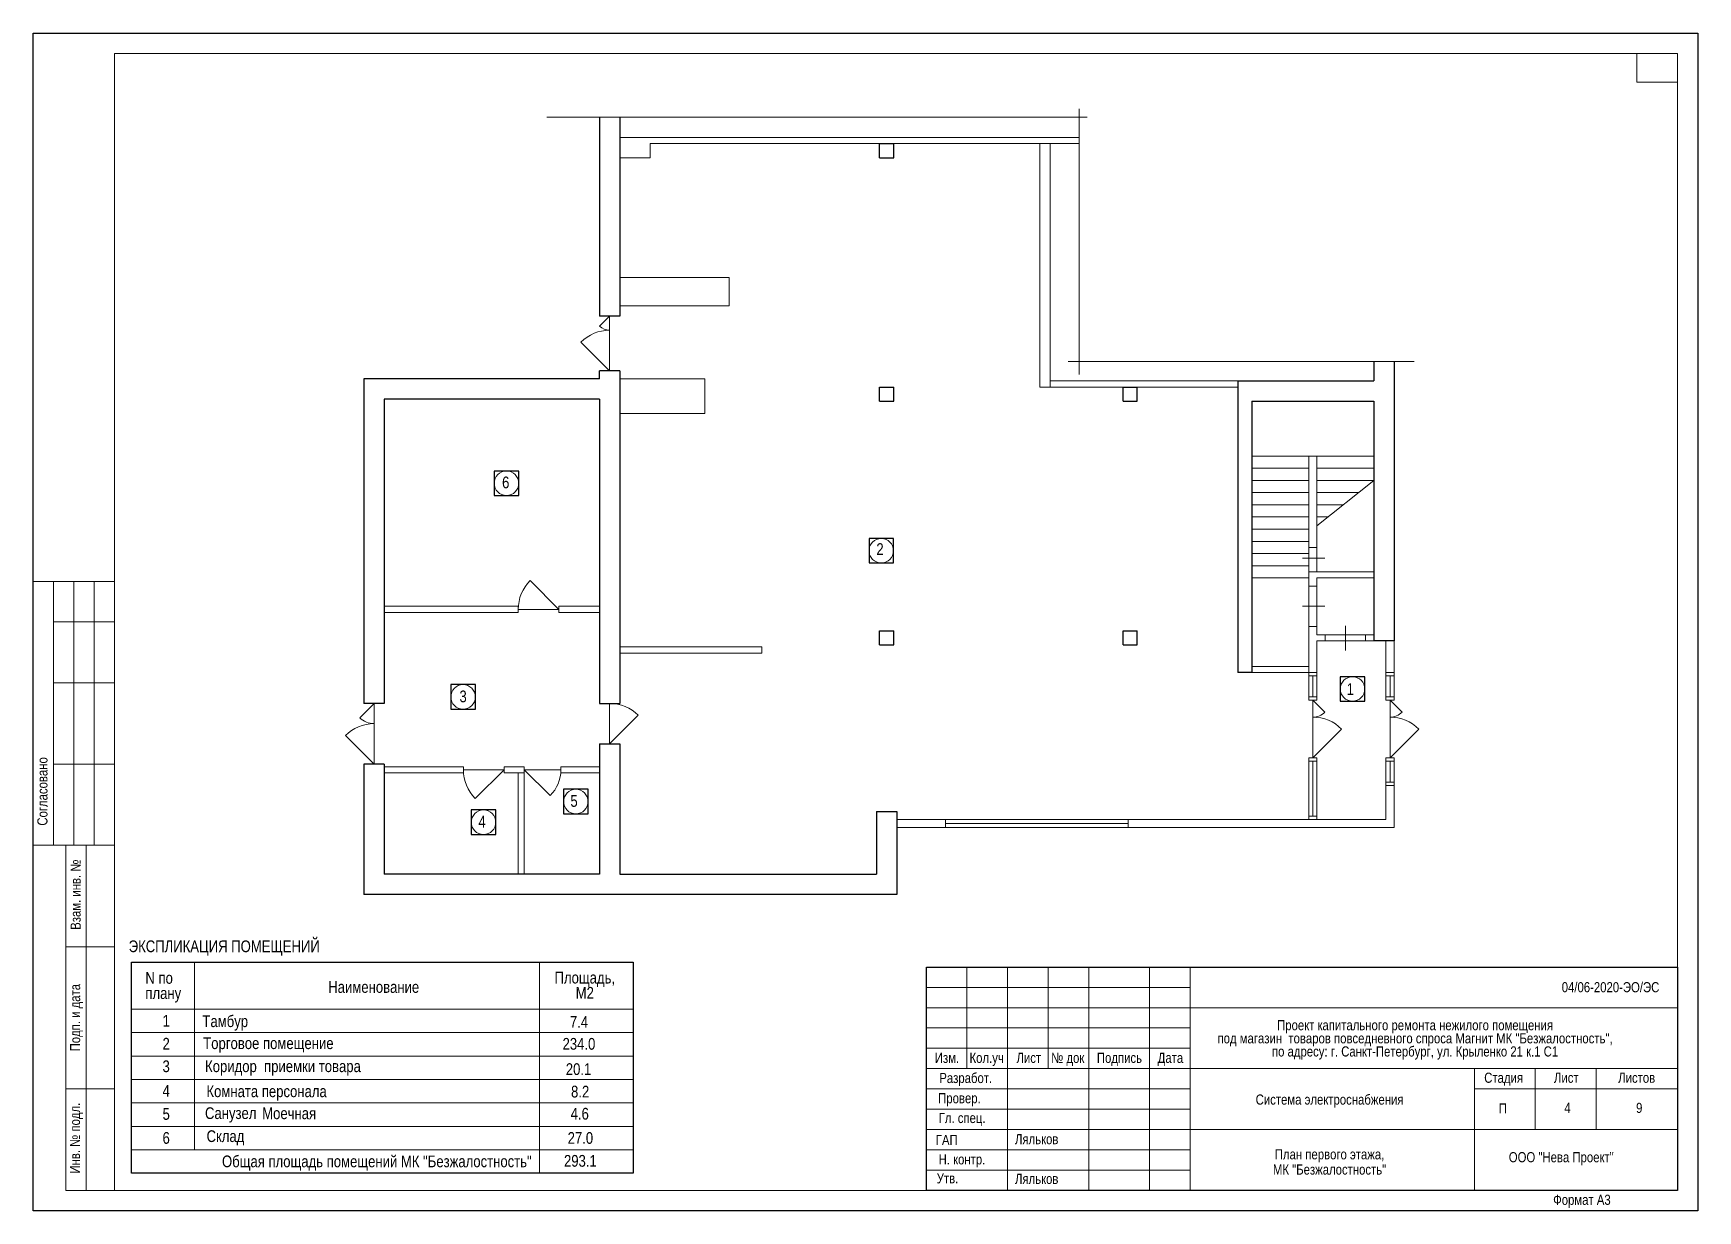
# Model space of a CAD drawing. Header units: metres. Extents: x -271.2 to -211.1, y -130.9 to -46.2.
# Drawn here: x -261.19 to -220.19, y -75.19 to -46.19 of the extents above; entities that cross this region are included whole.
import ezdxf
from ezdxf.enums import TextEntityAlignment as Align

# ---------------------------------------------------------------- set-up
doc = ezdxf.new("R2010")
doc.units = ezdxf.units.M
doc.header["$MEASUREMENT"] = 0
for name, color, linetype in [('YOLO_FRAME', 1, 'Continuous'), ('YOLO_STAMP', 1, 'Continuous'), ('YOLO_TABLE', 1, 'Continuous')]:
    doc.layers.add(name, color=color, linetype=linetype)
doc.styles.add('Style-Arial', font='arial.ttf')

msp = doc.modelspace()

# ---------------------------------------------------------------- texts
at = {"color": 7, "linetype": 'Continuous', "lineweight": 0, "style": 'Style-Arial', "width": 0.8}
for s, height, p in [('6', 0.289, (-249.549, -57.109)), ('2', 0.289, (-240.329, -58.751)), ('1', 0.289, (-228.744, -62.199)), ('3', 0.289, (-250.599, -62.379)), ('5', 0.289, (-247.866, -64.955)), ('4', 0.289, (-250.132, -65.465)), ('1', 0.289, (-257.913, -70.369)), ('2', 0.289, (-257.913, -70.934)), ('3', 0.289, (-257.913, -71.49)), ('20.1', 0.2888, (-247.755, -71.56)), ('4', 0.289, (-257.913, -72.095)), ('П', 0.25, (-224.987, -72.547)), ('4', 0.25, (-223.395, -72.534)), ('9', 0.25, (-221.627, -72.534)), ('5', 0.289, (-257.912, -72.664)), ('4.6', 0.2888, (-247.725, -72.658)), ('6', 0.289, (-257.913, -73.255)), ('27.0', 0.2888, (-247.71, -73.255)), ('293.1', 0.2888, (-247.71, -73.819))]:
    msp.add_text(s, height=height, dxfattribs=at).set_placement(p, align=Align.TOP_CENTER)
for s, p in [('Согласовано', (-260.962, -64.864)), ('Взам. инв. №', (-260.144, -67.407)), ('Подп. и дата', (-260.157, -70.437)), ('Инв. № подл.', (-260.161, -73.405))]:
    msp.add_text(s, height=0.25, rotation=90, dxfattribs=at).set_placement(p, align=Align.MIDDLE_CENTER)
at = {"color": 7, "lineweight": 13, "style": 'Style-Arial', "width": 0.8}
msp.add_text('ЭКСПЛИКАЦИЯ ПОМЕЩЕНИЙ ', height=0.28875, dxfattribs=at).set_placement((-256.438, -68.679), align=Align.MIDDLE_CENTER)
at = {"color": 7, "linetype": 'Continuous', "lineweight": 13, "style": 'Style-Arial', "width": 0.8}
msp.add_text('04/06-2020-ЭО/ЭС', height=0.25, dxfattribs=at).set_placement((-222.334, -69.561), align=Align.TOP_CENTER)
at = {"color": 7, "linetype": 'Continuous', "lineweight": 0, "style": 'Style-Arial', "width": 0.8}
for s, height, p in [('Тамбур', 0.2888, (-257.02, -70.38)), ('Торговое помещение ', 0.28875, (-257.001, -70.922)), ('Санузел', 0.2888, (-256.957, -72.644))]:
    msp.add_text(s, height=height, dxfattribs=at).set_placement(p, align=Align.TOP_LEFT)
at = {"color": 7, "linetype": 'Continuous', "lineweight": 13, "style": 'Style-Arial', "width": 0.8}
for s, height, p in [('7.4', 0.2888, (-247.968, -70.396)), ('234.0', 0.2888, (-248.149, -70.937)), ('8.2', 0.2888, (-247.94, -72.114)), ('ООО "Нева Проект"', 0.25, (-224.84, -73.748)), ('Общая площадь помещений МК "Безжалостность"', 0.28875, (-256.538, -73.832))]:
    msp.add_text(s, height=height, dxfattribs=at).set_placement(p, align=Align.TOP_LEFT)
at = {"color": 7, "linetype": 'Continuous', "lineweight": 0, "style": 'Style-Arial', "width": 0.8}
for s, p in [('Изм.', (-238.68, -71.426)), ('Кол.уч', (-237.702, -71.426)), ('Лист', (-236.664, -71.426)), ('№ док', (-235.705, -71.426)), ('Подпись', (-234.431, -71.426)), ('Дата', (-233.175, -71.426)), ('Разработ.', (-238.218, -71.922)), ('Стадия', (-224.968, -71.916)), ('Лист', (-223.424, -71.916)), ('Листов', (-221.69, -71.916)), ('Провер.', (-238.372, -72.42)), ('Гл. спец.', (-238.306, -72.907)), ('ГАП', (-238.685, -73.449)), ('Н. контр.', (-238.311, -73.926)), ('Утв.', (-238.667, -74.393)), ('Формат А3', (-223.039, -74.922))]:
    msp.add_text(s, height=0.25, dxfattribs=at).set_placement(p, align=Align.MIDDLE_CENTER)
at = {"color": 7, "lineweight": 13, "style": 'Style-Arial', "width": 0.8}
for p in [(-237.004, -73.303), (-237.004, -74.282)]:
    msp.add_text('Ляльков', height=0.25, dxfattribs=at).set_placement(p, align=Align.TOP_LEFT)
at = {"color": 7, "linetype": 'Continuous', "lineweight": 13, "style": 'Style-Arial'}
for s, insert, char_height, attachment_point, line_spacing_factor in [('\\H1x;\\W0.8;N по \\Pплану', (-258.425, -69.689), 0.28875, 4, 0.776524), ('\\H1x;\\W0.8;Наименование', (-253.921, -69.683), 0.28875, 4, 0.6), ('\\H1x;\\W0.8;Проект капитального ремонта нежилого помещения \\Pпод магазин  товаров повседневного спроса Магнит МК "Безжалостность",\\Pпо адресу: г. Санкт-Петербург, ул. Крыленко 21 к.1 С1', (-227.149, -70.496), 0.25, 2, 0.776524)]:
    msp.add_mtext(s, dxfattribs=dict(at, insert=insert, char_height=char_height, attachment_point=attachment_point, line_spacing_factor=line_spacing_factor))
at = {"color": 7, "linetype": 'Continuous', "lineweight": 0, "style": 'Style-Arial'}
for s, insert, char_height, attachment_point, line_spacing_factor in [('\\H1x;\\W0.8;Площадь,\\PМ2', (-247.601, -69.307), 0.28875, 2, 0.776524), ('\\H1x;\\W0.8;Коридор  приемки товара', (-255.036, -71.489), 0.28875, 2, 0.6), ('\\H1x;\\W0.8;Комната персонала ', (-256.921, -72.106), 0.28875, 1, 0.6), ('{\\W0.8;Система электроснабжения}', (-229.255, -72.491), 0.25, 5, 0.9), ('\\H1.000000x;\\W0.800000;Моечная ', (-255.548, -72.648), 0.28875, 1, 0.60241), ('\\H1.000000x;\\W0.800000;Склад ', (-256.918, -73.211), 0.28875, 1, 0.60241), ('\\H1x;\\W0.8;План первого этажа,\\PМК "Безжалостность"', (-229.255, -73.991), 0.25, 5, 0.9)]:
    msp.add_mtext(s, dxfattribs=dict(at, insert=insert, char_height=char_height, attachment_point=attachment_point, line_spacing_factor=line_spacing_factor))

# ---------------------------------------------------------------- linework, layer by layer
at = {"color": 7, "linetype": 'Continuous', "lineweight": 0}
for p, q in [((-261.187, -46.191), (-220.187, -46.191)), ((-261.187, -75.191), (-261.187, -46.191)), ((-220.187, -46.191), (-220.187, -75.191)), ((-235.226, -48.255), (-248.534, -48.255)), ((-235.425, -48.054), (-235.425, -54.597)), ((-246.991, -53.155), (-247.238, -53.403)), ((-246.991, -53.155), (-246.991, -54.505)), ((-247.698, -53.798), (-246.991, -54.505)), ((-227.174, -54.272), (-235.698, -54.272)), ((-231.166, -56.605), (-228.166, -56.605)), ((-231.166, -56.905), (-229.766, -56.905)), ((-229.566, -56.905), (-228.166, -56.905)), ((-231.166, -57.205), (-229.766, -57.205)), ((-228.166, -57.205), (-229.566, -58.323)), ((-229.566, -57.205), (-228.166, -57.205)), ((-231.166, -57.505), (-229.766, -57.505)), ((-231.166, -57.805), (-229.766, -57.805)), ((-229.566, -57.505), (-228.542, -57.505)), ((-229.566, -57.805), (-228.917, -57.805)), ((-231.166, -58.105), (-229.766, -58.105)), ((-229.566, -58.105), (-229.293, -58.105)), ((-231.166, -58.405), (-229.766, -58.405)), ((-231.166, -58.705), (-229.766, -58.705)), ((-231.166, -59.005), (-229.766, -59.005)), ((-229.766, -58.855), (-229.766, -59.455)), ((-229.566, -58.855), (-229.566, -59.455)), ((-231.166, -59.305), (-229.766, -59.305)), ((-229.918, -59.122), (-229.375, -59.122)), ((-248.241, -60.38), (-248.948, -59.673)), ((-231.166, -59.605), (-229.766, -59.605)), ((-229.766, -60.805), (-229.766, -59.805)), ((-229.566, -59.805), (-229.566, -60.805)), ((-249.241, -60.38), (-248.241, -60.38)), ((-229.918, -60.305), (-229.375, -60.305)), ((-229.366, -61.005), (-228.366, -61.005)), ((-228.866, -60.782), (-228.866, -61.397)), ((-229.366, -61.155), (-228.366, -61.155)), ((-229.766, -62.015), (-229.766, -62.535)), ((-229.666, -62.015), (-229.666, -62.535)), ((-229.566, -62.015), (-229.566, -62.535)), ((-227.866, -62.015), (-227.866, -62.535)), ((-227.766, -62.015), (-227.766, -62.535)), ((-227.666, -62.015), (-227.666, -62.535)), ((-252.791, -62.695), (-253.144, -63.049)), ((-252.791, -62.695), (-252.791, -64.195)), ((-246.991, -62.695), (-246.991, -63.695)), ((-229.666, -62.615), (-229.666, -64.035)), ((-229.666, -62.615), (-229.369, -62.912)), ((-227.766, -62.615), (-227.766, -64.035)), ((-227.766, -62.615), (-227.469, -62.912)), ((-246.991, -63.695), (-246.284, -62.988)), ((-253.498, -63.488), (-252.791, -64.195)), ((-228.959, -63.328), (-229.666, -64.035)), ((-227.059, -63.328), (-227.766, -64.035)), ((-249.591, -64.33), (-250.591, -64.33)), ((-249.591, -64.33), (-250.298, -65.037)), ((-248.191, -64.33), (-249.091, -64.33)), ((-249.091, -64.33), (-248.454, -64.967)), ((-229.766, -64.115), (-229.766, -65.555)), ((-229.666, -64.115), (-229.666, -65.475)), ((-229.566, -64.115), (-229.566, -65.555)), ((-227.866, -64.115), (-227.866, -64.635)), ((-227.766, -64.635), (-227.766, -64.115)), ((-227.666, -64.635), (-227.666, -64.115)), ((-234.216, -65.555), (-238.716, -65.555)), ((-238.716, -65.655), (-234.216, -65.655)), ((-234.216, -65.755), (-238.716, -65.755)), ((-239.187, -69.691), (-232.687, -69.691)), ((-239.187, -70.191), (-232.687, -70.191)), ((-258.764, -70.804), (-246.411, -70.804)), ((-239.187, -70.691), (-232.687, -70.691)), ((-258.764, -71.382), (-246.411, -71.382)), ((-258.764, -71.959), (-246.411, -71.959)), ((-258.764, -72.537), (-246.411, -72.537)), ((-239.187, -72.191), (-232.687, -72.191)), ((-239.187, -72.691), (-232.687, -72.691)), ((-258.764, -73.114), (-246.411, -73.114)), ((-239.187, -73.191), (-232.687, -73.191)), ((-258.764, -73.692), (-246.411, -73.692)), ((-239.187, -73.691), (-232.687, -73.691)), ((-239.187, -74.191), (-232.687, -74.191)), ((-220.187, -75.191), (-261.187, -75.191))]:
    msp.add_line(p, q, dxfattribs=at)
at = {"color": 7, "linetype": 'Continuous', "lineweight": 13}
for p, q in [((-259.187, -46.691), (-220.687, -46.691)), ((-259.187, -46.691), (-259.187, -74.691)), ((-221.687, -46.691), (-221.687, -47.391)), ((-220.687, -46.691), (-220.687, -74.691)), ((-221.687, -47.391), (-220.687, -47.391)), ((-246.741, -48.755), (-235.425, -48.755)), ((-245.991, -48.905), (-235.425, -48.905)), ((-245.991, -48.905), (-245.991, -49.255)), ((-236.391, -48.905), (-236.391, -54.905)), ((-236.141, -48.905), (-236.141, -54.905)), ((-245.991, -49.255), (-246.741, -49.255)), ((-244.041, -52.205), (-246.741, -52.205)), ((-244.041, -52.205), (-244.041, -52.905)), ((-244.041, -52.905), (-246.741, -52.905)), ((-244.641, -54.705), (-246.741, -54.705)), ((-244.641, -54.705), (-244.641, -55.555)), ((-231.516, -54.905), (-236.391, -54.905)), ((-231.516, -54.755), (-236.141, -54.755)), ((-244.641, -55.555), (-246.741, -55.555)), ((-229.766, -58.855), (-229.766, -56.605)), ((-229.566, -58.855), (-229.566, -56.605)), ((-229.766, -58.855), (-229.566, -58.855)), ((-261.187, -59.691), (-259.187, -59.691)), ((-261.187, -59.691), (-261.187, -66.191)), ((-260.687, -59.691), (-260.687, -66.191)), ((-260.187, -59.691), (-260.187, -66.191)), ((-259.687, -59.691), (-259.687, -66.191)), ((-229.766, -59.805), (-229.766, -59.455)), ((-229.766, -59.455), (-228.166, -59.455)), ((-229.766, -59.805), (-229.566, -59.805)), ((-229.566, -59.805), (-229.566, -59.605)), ((-229.566, -59.605), (-228.166, -59.605)), ((-252.541, -60.305), (-249.241, -60.305)), ((-252.541, -60.455), (-249.241, -60.455)), ((-249.241, -60.305), (-249.241, -60.455)), ((-248.241, -60.305), (-248.241, -60.455)), ((-248.241, -60.305), (-247.241, -60.305)), ((-248.241, -60.455), (-247.241, -60.455)), ((-260.687, -60.691), (-259.187, -60.691)), ((-229.766, -60.805), (-229.566, -60.805)), ((-229.566, -61.005), (-229.566, -60.805)), ((-229.566, -61.005), (-229.366, -61.005)), ((-229.366, -61.155), (-229.366, -61.005)), ((-228.366, -61.155), (-228.366, -61.005)), ((-228.366, -61.005), (-228.166, -61.005)), ((-243.241, -61.305), (-246.741, -61.305)), ((-243.241, -61.455), (-246.741, -61.455)), ((-243.241, -61.305), (-243.241, -61.455)), ((-229.566, -61.155), (-229.366, -61.155)), ((-228.366, -61.155), (-228.166, -61.155)), ((-231.166, -61.785), (-229.766, -61.785)), ((-260.687, -62.191), (-259.187, -62.191)), ((-231.166, -61.935), (-229.566, -61.935)), ((-260.687, -64.191), (-259.187, -64.191)), ((-252.541, -64.255), (-250.591, -64.255)), ((-250.591, -64.255), (-250.591, -64.405)), ((-249.591, -64.255), (-249.591, -64.405)), ((-249.591, -64.255), (-249.091, -64.255)), ((-249.091, -64.255), (-249.091, -66.905)), ((-248.191, -64.255), (-248.191, -64.405)), ((-248.191, -64.255), (-247.241, -64.255)), ((-252.541, -64.405), (-250.591, -64.405)), ((-249.591, -64.405), (-249.091, -64.405)), ((-249.241, -64.405), (-249.241, -66.905)), ((-248.191, -64.405), (-247.241, -64.405)), ((-227.866, -64.635), (-227.866, -65.555)), ((-227.666, -64.635), (-227.666, -65.755)), ((-239.916, -65.555), (-238.716, -65.555)), ((-238.716, -65.555), (-238.716, -65.755)), ((-234.216, -65.555), (-234.216, -65.755)), ((-234.216, -65.555), (-227.866, -65.555)), ((-239.916, -65.755), (-238.716, -65.755)), ((-234.216, -65.755), (-227.666, -65.755)), ((-261.187, -66.191), (-259.187, -66.191)), ((-259.887, -74.691), (-259.887, -66.191)), ((-260.387, -68.691), (-259.187, -68.691)), ((-258.764, -69.072), (-246.411, -69.072)), ((-258.764, -69.072), (-258.764, -74.269)), ((-257.218, -69.072), (-257.218, -73.692)), ((-248.721, -69.072), (-248.721, -74.269)), ((-246.411, -69.072), (-246.411, -74.269)), ((-239.187, -69.191), (-220.687, -69.191)), ((-239.187, -69.191), (-239.187, -74.691)), ((-238.187, -69.191), (-238.187, -71.691)), ((-237.187, -69.191), (-237.187, -74.691)), ((-236.187, -69.191), (-236.187, -71.691)), ((-235.187, -69.191), (-235.187, -74.691)), ((-233.687, -69.191), (-233.687, -74.691)), ((-232.687, -69.191), (-232.687, -74.691)), ((-258.764, -70.227), (-246.411, -70.227)), ((-232.687, -70.191), (-220.687, -70.191)), ((-239.187, -71.191), (-232.687, -71.191)), ((-239.187, -71.691), (-220.687, -71.691)), ((-260.387, -72.191), (-259.187, -72.191)), ((-225.687, -72.191), (-220.687, -72.191)), ((-232.687, -73.191), (-220.687, -73.191)), ((-258.764, -74.269), (-246.411, -74.269)), ((-259.626, -74.691), (-220.687, -74.691))]:
    msp.add_line(p, q, dxfattribs=at)
at = {"color": 7, "linetype": 'Continuous', "lineweight": 30}
for p, q in [((-247.241, -48.255), (-247.241, -53.155)), ((-246.741, -48.255), (-246.741, -53.155)), ((-240.341, -48.905), (-239.991, -48.905)), ((-240.341, -49.255), (-240.341, -48.905)), ((-239.991, -49.255), (-239.991, -48.905)), ((-240.341, -49.255), (-239.991, -49.255)), ((-246.741, -53.155), (-247.241, -53.155)), ((-246.741, -54.505), (-247.241, -54.505)), ((-247.241, -54.705), (-247.241, -54.505)), ((-246.741, -54.505), (-246.741, -62.695)), ((-228.166, -54.272), (-228.166, -54.755)), ((-227.666, -54.272), (-227.666, -61.155)), ((-247.241, -54.705), (-253.041, -54.705)), ((-253.041, -54.705), (-253.041, -62.695)), ((-240.341, -54.905), (-239.991, -54.905)), ((-240.341, -55.255), (-240.341, -54.905)), ((-239.991, -55.255), (-239.991, -54.905)), ((-234.341, -54.905), (-233.991, -54.905)), ((-234.341, -55.255), (-234.341, -54.905)), ((-233.991, -55.255), (-233.991, -54.905)), ((-231.516, -54.755), (-231.516, -61.935)), ((-231.516, -54.755), (-228.166, -54.755)), ((-252.541, -55.205), (-252.541, -62.695)), ((-247.241, -55.205), (-252.541, -55.205)), ((-247.241, -55.205), (-247.241, -62.695)), ((-240.341, -55.255), (-239.991, -55.255)), ((-234.341, -55.255), (-233.991, -55.255)), ((-231.166, -55.255), (-231.166, -61.935)), ((-231.166, -55.255), (-228.166, -55.255)), ((-228.166, -55.255), (-228.166, -61.155)), ((-240.341, -60.905), (-239.991, -60.905)), ((-240.341, -61.255), (-240.341, -60.905)), ((-239.991, -61.255), (-239.991, -60.905)), ((-234.341, -60.905), (-233.991, -60.905)), ((-234.341, -61.255), (-234.341, -60.905)), ((-233.991, -61.255), (-233.991, -60.905)), ((-240.341, -61.255), (-239.991, -61.255)), ((-234.341, -61.255), (-233.991, -61.255)), ((-227.666, -61.155), (-228.166, -61.155)), ((-231.166, -61.935), (-231.516, -61.935)), ((-252.541, -62.695), (-253.041, -62.695)), ((-247.241, -62.695), (-246.741, -62.695)), ((-247.241, -63.695), (-246.741, -63.695)), ((-247.241, -63.695), (-247.241, -66.905)), ((-246.741, -63.695), (-246.741, -66.905)), ((-252.541, -64.195), (-253.041, -64.195)), ((-253.041, -64.195), (-253.041, -67.405)), ((-252.541, -64.195), (-252.541, -66.905)), ((-240.416, -65.355), (-240.416, -66.905)), ((-240.416, -65.355), (-239.916, -65.355)), ((-239.916, -65.355), (-239.916, -67.405)), ((-247.241, -66.905), (-252.541, -66.905)), ((-246.741, -66.905), (-240.416, -66.905)), ((-239.916, -67.405), (-253.041, -67.405))]:
    msp.add_line(p, q, dxfattribs=at)
at = {"color": 7, "linetype": 'Continuous', "lineweight": 13, "flags": 128}
for points in [[(-229.566, -61.155), (-229.566, -62.015), (-229.766, -62.015), (-229.766, -60.805)], [(-227.666, -61.155), (-227.666, -62.015), (-227.866, -62.015), (-227.866, -61.155)], [(-227.866, -61.935), (-227.666, -61.935)], [(-227.666, -64.635), (-227.866, -64.635)], [(-227.866, -64.715), (-227.666, -64.715)], [(-229.766, -65.555), (-229.766, -65.475), (-229.766, -65.475), (-229.566, -65.475), (-229.566, -65.555)], [(-259.187, -74.691), (-260.387, -74.691), (-260.387, -66.191)], [(-225.687, -71.691), (-225.687, -74.691)], [(-224.187, -71.691), (-224.187, -73.191)], [(-222.687, -71.691), (-222.687, -73.191)]]:
    msp.add_lwpolyline(points, dxfattribs=at)
for points in [[(-229.766, -62.535), (-229.566, -62.535), (-229.566, -62.615), (-229.766, -62.615), (-229.766, -62.535)], [(-227.866, -62.535), (-227.666, -62.535), (-227.666, -62.615), (-227.866, -62.615), (-227.866, -62.535)], [(-229.766, -64.035), (-229.566, -64.035), (-229.566, -64.115), (-229.766, -64.115), (-229.766, -64.035)], [(-227.866, -64.035), (-227.666, -64.035), (-227.666, -64.115), (-227.866, -64.115), (-227.866, -64.035)]]:
    msp.add_lwpolyline(points, close=True, dxfattribs=at)
at = {"color": 7, "linetype": 'Continuous', "lineweight": 13}
for centre in [(-249.53, -57.275), (-240.298, -58.935), (-250.6, -62.536), (-228.69, -62.341), (-247.822, -65.113), (-250.096, -65.623)]:
    msp.add_circle(centre, 0.302, dxfattribs=at)
at = {"color": 7, "linetype": 'Continuous', "lineweight": 0}
for centre, radius, start, end in [((-246.991, -54.505), 1, 90, 135), ((-246.991, -53.155), 0.35, 225, 270), ((-248.241, -60.38), 1, 135, 180), ((-246.991, -63.695), 1, 45, 90), ((-252.791, -62.695), 0.5, 225, 270), ((-229.666, -62.615), 0.42, 270, 315), ((-229.666, -64.035), 1, 45, 90), ((-227.766, -62.615), 0.42, 270, 315), ((-227.766, -64.035), 1, 45, 90), ((-252.791, -64.195), 1, 90, 135), ((-249.591, -64.33), 1, 180, 225), ((-249.091, -64.33), 0.9, 315, 0)]:
    msp.add_arc(centre, radius, start, end, dxfattribs=at)
at = {"layer": 'YOLO_FRAME'}
msp.add_lwpolyline([(-261.187, -46.191), (-220.187, -46.191), (-220.187, -75.191), (-261.187, -75.191)], close=True, dxfattribs=at)
at = {"layer": 'YOLO_STAMP'}
msp.add_lwpolyline([(-239.187, -69.191), (-220.687, -69.191), (-220.687, -74.691), (-239.187, -74.691)], close=True, dxfattribs=at)
at = {"layer": 'YOLO_TABLE'}
for points in [[(-249.832, -57.577), (-249.227, -57.577), (-249.227, -56.973), (-249.832, -56.973)], [(-240.6, -59.237), (-239.996, -59.237), (-239.996, -58.633), (-240.6, -58.633)], [(-250.902, -62.838), (-250.297, -62.838), (-250.297, -62.233), (-250.902, -62.233)], [(-228.992, -62.644), (-228.387, -62.644), (-228.387, -62.039), (-228.992, -62.039)], [(-248.125, -65.415), (-247.52, -65.415), (-247.52, -64.811), (-248.125, -64.811)], [(-250.398, -65.925), (-249.794, -65.925), (-249.794, -65.321), (-250.398, -65.321)], [(-258.764, -69.072), (-246.411, -69.072), (-246.411, -74.269), (-258.764, -74.269)]]:
    msp.add_lwpolyline(points, close=True, dxfattribs=at)

msp.set_redraw_order([(e.dxf.handle, doc.entitydb.next_handle()) for e in msp.query("TEXT MTEXT ATTDEF DIMENSION ARC_DIMENSION")])  # texts and dimensions are drawn at this point

doc.saveas('drawing.dxf')
